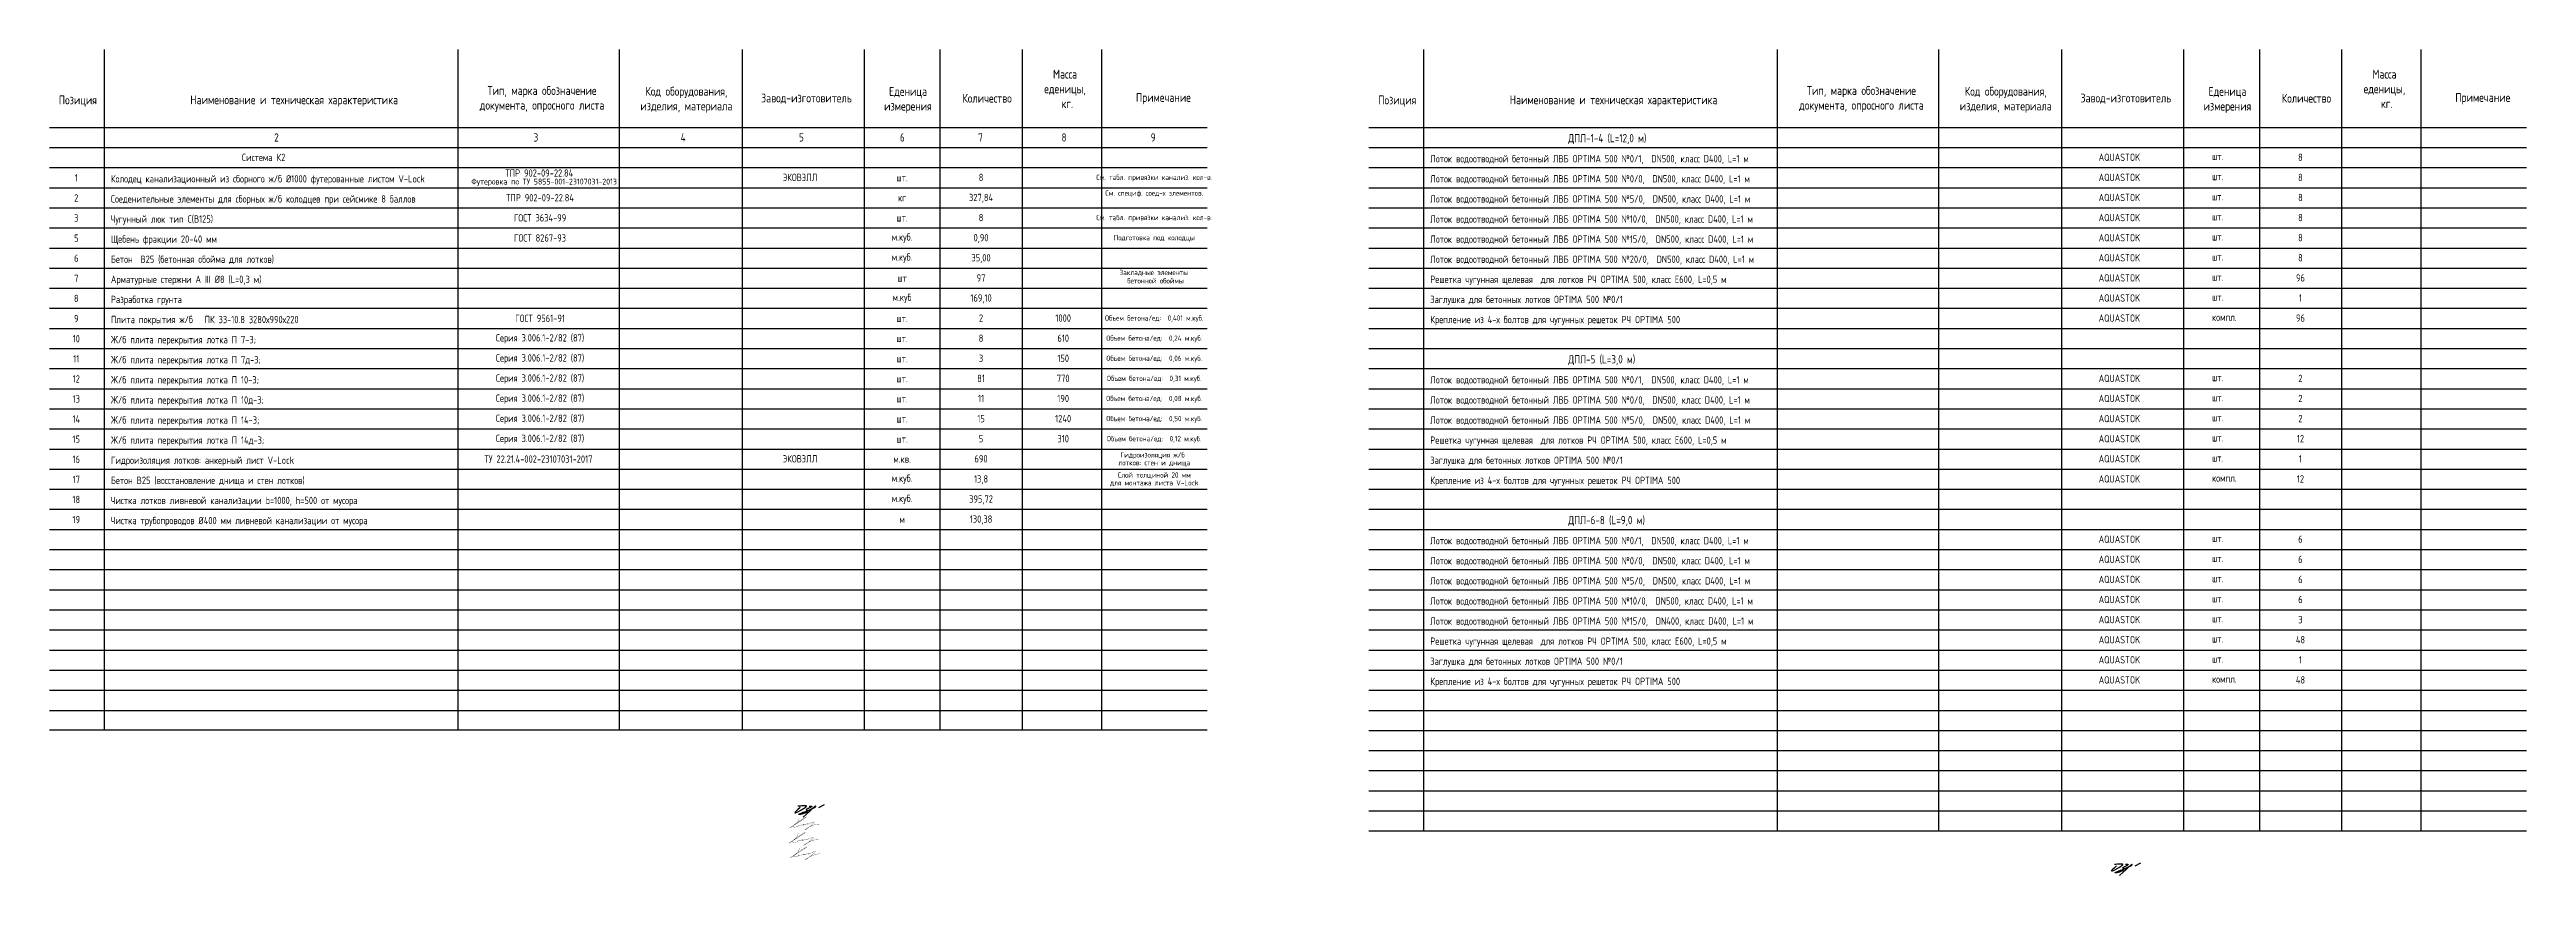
# Model space of a CAD drawing. Header units: millimetres. Extents: x 23457745 to 25202521, y 22218467 to 22861220.
# Drawn here: x 24384568 to 24469092, y 22745866 to 22774033 of the extents above; entities that cross this region are included whole.
import ezdxf
from ezdxf.enums import TextEntityAlignment as Align

# ---------------------------------------------------------------- set-up
doc = ezdxf.new("R2010")
doc.units = ezdxf.units.MM
doc.layers.add('подпись', color=7, linetype='Continuous', lineweight=25)
doc.styles.add('GOST 2.304', font='GOST_type.ttf')

msp = doc.modelspace()

# ---------------------------------------------------------------- texts
at = {"color": 7, "style": 'GOST 2.304'}
for s, height, p in [('2', 279.994, (24392235.244, 22770895.572)), ('3', 279.994, (24401085.531, 22770895.572)), ('4', 279.994, (24406105.449, 22770895.572)), ('5', 279.994, (24410143.422, 22770895.572)), ('6', 279.994, (24413588.561, 22770895.572)), ('7', 279.994, (24416258.479, 22770895.572)), ('8', 279.994, (24419102.509, 22770895.572)), ('9', 279.994, (24422145.457, 22770895.572)), ('ДПЛ-1-4 (L=12,0 м)', 279.99421, (24436392.387, 22770870.526)), ('Cистема К2 ', 250, (24391126.644, 22770229.933)), ('Лоток водоотводной бетонный ЛВБ OPTIMA 500 №0/1,  DN500, класс D400, L=1 м', 250, (24431684.925, 22770184.954)), ('шт.', 250, (24458360.843, 22770262.933)), ('Соеденительные элементы для сборных ж/б колодцев при сейсмике 8 баллов', 250, (24386661.249, 22768813.812)), ('Колодец канализационный из сборного ж/б %%C1000 футерованные листом V-Lock', 250, (24386661.249, 22769499.383)), ('Лоток водоотводной бетонный ЛВБ OPTIMA 500 №0/0,  DN500, класс D400, L=1 м', 250, (24431684.925, 22769499.383)), ('Лоток водоотводной бетонный ЛВБ OPTIMA 500 №5/0,  DN500, класс D400, L=1 м', 250, (24431684.925, 22768813.812)), ('шт.', 250, (24458360.843, 22769577.362)), ('шт.', 250, (24458360.843, 22768891.79)), ('Чугунный люк тип С(В125) ', 250, (24386661.249, 22768128.24)), ('Лоток водоотводной бетонный ЛВБ OPTIMA 500 №10/0,  DN500, класс D400, L=1 м', 250, (24431684.925, 22768128.24)), ('шт.', 250, (24458360.843, 22768206.219)), ('Щебень фракции 20-40 мм ', 250, (24386661.249, 22767442.669)), ('Лоток водоотводной бетонный ЛВБ OPTIMA 500 №15/0,  DN500, класс D400, L=1 м', 250, (24431684.925, 22767442.669)), ('шт.', 250, (24458360.843, 22767520.647)), ('Бетон  В25 (бетонная обойма для лотков)', 250, (24386661.249, 22766757.097)), ('Лоток водоотводной бетонный ЛВБ OPTIMA 500 №20/0,  DN500, класс D400, L=1 м', 250, (24431684.925, 22766757.097)), ('шт.', 250, (24458360.843, 22766835.076)), ('Арматурные стержни А III %%C8 (L=0,3 м)', 250, (24386661.249, 22766071.526)), ('Разработка грунта ', 250, (24386661.249, 22765385.955)), ('Заглушка для бетонных лотков OPTIMA 500 №0/1', 250, (24431684.925, 22765385.955)), ('Решетка чугунная щелевая  для лотков РЧ OPTIMA 500, класс E600, L=0,5 м', 250, (24431684.925, 22766071.526)), ('шт.', 250, (24458360.843, 22766149.504)), ('шт.', 250, (24458360.843, 22765463.933)), ('Плита покрытия ж/б   ПК 33-10.8 3280х990х220 ', 250, (24386661.249, 22764700.383)), ('Крепление из 4-х болтов для чугунных решеток РЧ OPTIMA 500', 250, (24431684.925, 22764700.383)), ('компл.', 250, (24458360.843, 22764778.362)), ('Ж/б плита перекрытия лотка П 7-3;', 250, (24386661.249, 22764014.812)), ('Ж/б плита перекрытия лотка П 7д-3;', 250, (24386661.249, 22763329.24)), ('ДПЛ-5 (L=3,0 м)', 279.99421, (24436392.387, 22763329.24)), ('Ж/б плита перекрытия лотка П 10-3;', 250, (24386661.249, 22762643.669)), ('Лоток водоотводной бетонный ЛВБ OPTIMA 500 №0/1,  DN500, класс D400, L=1 м', 250, (24431684.925, 22762643.669)), ('шт.', 250, (24458360.843, 22762721.647)), ('Ж/б плита перекрытия лотка П 10д-3;', 250, (24386661.249, 22761958.097)), ('Ж/б плита перекрытия лотка П 14-3;', 250, (24386661.249, 22761272.526)), ('Лоток водоотводной бетонный ЛВБ OPTIMA 500 №0/0,  DN500, класс D400, L=1 м', 250, (24431684.925, 22761958.097)), ('Лоток водоотводной бетонный ЛВБ OPTIMA 500 №5/0,  DN500, класс D400, L=1 м', 250, (24431684.925, 22761272.526)), ('шт.', 250, (24458360.843, 22762036.076)), ('шт.', 250, (24458360.843, 22761350.504)), ('Ж/б плита перекрытия лотка П 14д-3;', 250, (24386661.249, 22760586.955)), ('Решетка чугунная щелевая  для лотков РЧ OPTIMA 500, класс E600, L=0,5 м', 250, (24431684.925, 22760586.955)), ('шт.', 250, (24458360.843, 22760664.933)), ('Гидроизоляция лотков: анкерный лист V-Lock', 250, (24386661.249, 22759901.383)), ('Заглушка для бетонных лотков OPTIMA 500 №0/1', 250, (24431684.925, 22759901.383)), ('шт.', 250, (24458360.843, 22759979.362)), ('Бетон B25 (восстановление днища и стен лотков)', 250, (24386661.249, 22759215.812)), ('Крепление из 4-х болтов для чугунных решеток РЧ OPTIMA 500', 250, (24431684.925, 22759215.812)), ('компл.', 250, (24458360.843, 22759293.79)), ('Чистка лотков ливневой канализации b=1000, h=500 от мусора', 250, (24386661.249, 22758530.24)), ('Чистка трубопроводов %%C400 мм ливневой канализации от мусора', 250, (24386661.249, 22757844.669)), ('ДПЛ-6-8 (L=9,0 м)', 279.99421, (24436392.387, 22757844.669)), ('Лоток водоотводной бетонный ЛВБ OPTIMA 500 №0/1,  DN500, класс D400, L=1 м', 250, (24431684.925, 22757159.097)), ('шт.', 250, (24458360.843, 22757237.076)), ('Лоток водоотводной бетонный ЛВБ OPTIMA 500 №0/0,  DN500, класс D400, L=1 м', 250, (24431684.925, 22756473.526)), ('шт.', 250, (24458360.843, 22756551.505)), ('Лоток водоотводной бетонный ЛВБ OPTIMA 500 №5/0,  DN500, класс D400, L=1 м', 250, (24431684.925, 22755787.955)), ('шт.', 250, (24458360.843, 22755865.933)), ('Лоток водоотводной бетонный ЛВБ OPTIMA 500 №10/0,  DN500, класс D400, L=1 м', 250, (24431684.925, 22755102.383)), ('Лоток водоотводной бетонный ЛВБ OPTIMA 500 №15/0,  DN400, класс D400, L=1 м', 250, (24431684.925, 22754416.812)), ('шт.', 250, (24458360.843, 22755180.362)), ('шт.', 250, (24458360.843, 22754494.79)), ('Решетка чугунная щелевая  для лотков РЧ OPTIMA 500, класс Е600, L=0,5 м', 250, (24431684.925, 22753731.24)), ('шт.', 250, (24458360.843, 22753809.219)), ('Заглушка для бетонных лотков OPTIMA 500 №0/1', 250, (24431684.925, 22753045.669)), ('шт.', 250, (24458360.843, 22753123.647)), ('Крепление из 4-х болтов для чугунных решеток РЧ OPTIMA 500', 250, (24431684.925, 22752360.097)), ('компл.', 250, (24458360.843, 22752438.076))]:
    msp.add_text(s, height=height, dxfattribs=at).set_placement(p)
for s, p in [('ТПР 902-09-22.84', (24401281.773, 22769821.384)), ('ТПР 902-09-22.84', (24401305.573, 22768979.184)), ('шт.', (24413660.74, 22769664.16)), ('кг', (24413660.74, 22768978.589)), ('ГОСТ 3634-99', (24401305.573, 22768293.613)), ('шт.', (24413660.74, 22768293.017)), ('ГОСТ 8267-93', (24401305.573, 22767608.041)), ('м.куб.', (24413660.74, 22767607.446)), ('м.куб.', (24413660.74, 22766921.874)), ('м.куб', (24413660.74, 22765550.731)), ('шт', (24413660.74, 22766236.303)), ('ГОСТ 9561-91', (24401305.573, 22764865.756)), ('шт.', (24413660.74, 22764865.16)), ('Серия 3.006.1-2/82 (87)', (24401305.573, 22764180.184)), ('шт.', (24413660.74, 22764179.589)), ('Серия 3.006.1-2/82 (87)', (24401305.573, 22763494.613)), ('шт.', (24413660.74, 22763494.017)), ('Серия 3.006.1-2/82 (87)', (24401305.573, 22762809.041)), ('Серия 3.006.1-2/82 (87)', (24401305.573, 22762123.47)), ('шт.', (24413660.74, 22762808.446)), ('Серия 3.006.1-2/82 (87)', (24401305.573, 22761437.898)), ('шт.', (24413660.74, 22762122.874)), ('шт.', (24413660.74, 22761437.303)), ('Серия 3.006.1-2/82 (87)', (24401305.573, 22760752.327)), ('шт.', (24413660.74, 22760751.731)), ('м.кв.', (24413660.74, 22760066.16)), ('м.куб.', (24413660.74, 22759380.589)), ('м.куб.', (24413660.74, 22758695.017)), ('м', (24413660.74, 22758009.446))]:
    msp.add_text(s, height=250, dxfattribs=at).set_placement(p, align=Align.MIDDLE)
for s, height, p in [('AQUASTOK', 250, (24455201.676, 22770359.035)), ('8', 250, (24461378.904, 22770359.035)), ('2', 250, (24385480.882, 22768972.239)), ('1', 250, (24385480.882, 22769657.811)), ('ЭКОВЭЛЛ', 250, (24410178, 22769673.464)), ('327,84', 250, (24416355.229, 22768987.893)), ('8', 250, (24416355.229, 22769673.464)), ('См. табл. привязки канализ. кол-в.', 180, (24422265.61, 22769674.864)), ('См. специф. соед-х элементов.', 180, (24422265.61, 22769139.292)), ('AQUASTOK', 250, (24455201.676, 22769673.464)), ('AQUASTOK', 250, (24455201.676, 22768987.893)), ('8', 250, (24461378.904, 22769673.464)), ('8', 250, (24461378.904, 22768987.893)), ('3', 250, (24385480.882, 22768286.668)), ('8', 250, (24416355.229, 22768302.321)), ('См. табл. привязки канализ. кол-в.', 180, (24422265.61, 22768303.721)), ('AQUASTOK', 250, (24455201.676, 22768302.321)), ('8', 250, (24461378.904, 22768302.321)), ('5', 250, (24385480.882, 22767601.097)), ('0,90', 250, (24416355.229, 22767616.75)), ('Подготовка под колодцы', 180, (24422265.61, 22767618.149)), ('AQUASTOK', 250, (24455201.676, 22767616.75)), ('8', 250, (24461378.904, 22767616.75)), ('6', 250, (24385480.882, 22766915.525)), ('35,00', 250, (24416355.229, 22766931.178)), ('Закладные элементы ', 180, (24422309.249, 22766430.904)), ('AQUASTOK', 250, (24455201.676, 22766931.178)), ('8', 250, (24461378.904, 22766931.178)), ('7', 250, (24385480.882, 22766229.954)), ('8', 250, (24385480.882, 22765544.382)), ('169,10', 250, (24416355.229, 22765560.035)), ('97', 250, (24416355.229, 22766245.607)), ('бетонной обоймы', 180, (24422309.249, 22766148.019)), ('AQUASTOK', 250, (24455201.676, 22766245.607)), ('AQUASTOK', 250, (24455201.676, 22765560.035)), ('96', 250, (24461378.904, 22766245.607)), ('1', 250, (24461378.904, 22765560.035)), ('9', 250, (24385480.882, 22764858.811)), ('2', 250, (24416355.229, 22764874.464)), ('1000', 250, (24419157.952, 22764874.464)), ('Объем бетона/ед:  0,401 м.куб.', 180, (24422265.61, 22764875.864)), ('AQUASTOK', 250, (24455201.676, 22764874.464)), ('96', 250, (24461378.904, 22764874.464)), ('10', 250, (24385480.882, 22764173.239)), ('8', 250, (24416355.229, 22764188.893)), ('610', 250, (24419157.952, 22764188.893)), ('Объем бетона/ед:  0,24 м.куб.', 180, (24422265.61, 22764190.292)), ('11', 250, (24385480.882, 22763487.668)), ('3', 250, (24416355.229, 22763503.321)), ('150', 250, (24419157.952, 22763503.321)), ('Объем бетона/ед:  0,06 м.куб.', 180, (24422265.61, 22763504.721)), ('13', 250, (24385480.882, 22762116.525)), ('12', 250, (24385480.882, 22762802.097)), ('81', 250, (24416355.229, 22762817.75)), ('11', 250, (24416355.229, 22762132.178)), ('770', 250, (24419157.952, 22762817.75)), ('190', 250, (24419157.952, 22762132.178)), ('Объем бетона/ед:  0,31 м.куб.', 180, (24422265.61, 22762819.149)), ('AQUASTOK', 250, (24455201.676, 22762817.75)), ('AQUASTOK', 250, (24455201.676, 22762132.178)), ('2', 250, (24461378.904, 22762817.75)), ('2', 250, (24461378.904, 22762132.178)), ('14', 250, (24385480.882, 22761430.954)), ('15', 250, (24416355.229, 22761446.607)), ('1240', 250, (24419157.952, 22761446.607)), ('Объем бетона/ед:  0,08 м.куб.', 180, (24422265.61, 22762133.578)), ('Объем бетона/ед:  0,50 м.куб.', 180, (24422265.61, 22761448.007)), ('AQUASTOK', 250, (24455201.676, 22761446.607)), ('2', 250, (24461378.904, 22761446.607)), ('15', 250, (24385480.882, 22760745.382)), ('5', 250, (24416355.229, 22760761.035)), ('310', 250, (24419157.952, 22760761.035)), ('Объем бетона/ед:  0,12 м.куб.', 180, (24422265.61, 22760762.435)), ('AQUASTOK', 250, (24455201.676, 22760761.035)), ('12', 250, (24461378.904, 22760761.035)), ('16', 250, (24385480.882, 22760059.811)), ('ЭКОВЭЛЛ', 250, (24410178, 22760075.464)), ('690', 250, (24416355.229, 22760075.464)), ('лотков: стен и днища', 180, (24422265.61, 22759941.75)), ('Гидроизоляция ж/б ', 180, (24422265.61, 22760208.584)), ('AQUASTOK', 250, (24455201.676, 22760075.464)), ('1', 250, (24461378.904, 22760075.464)), ('17', 250, (24385480.882, 22759374.239)), ('13,8', 250, (24416355.229, 22759389.893)), ('для монтажа листа V-Lock', 180, (24422265.61, 22759256.178)), ('Слой толщиной 20 мм', 180, (24422265.61, 22759523.012)), ('AQUASTOK', 250, (24455201.676, 22759389.893)), ('12', 250, (24461378.904, 22759389.893)), ('18', 250, (24385480.882, 22758688.668)), ('19', 250, (24385480.882, 22758003.097)), ('395,72', 250, (24416355.229, 22758704.321)), ('130,38', 250, (24416355.229, 22758018.75)), ('AQUASTOK', 250, (24455201.676, 22757333.178)), ('6', 250, (24461378.904, 22757333.178)), ('AQUASTOK', 250, (24455201.676, 22756647.607)), ('6', 250, (24461378.904, 22756647.607)), ('AQUASTOK', 250, (24455201.676, 22755962.035)), ('6', 250, (24461378.904, 22755962.035)), ('AQUASTOK', 250, (24455201.676, 22755276.464)), ('AQUASTOK', 250, (24455201.676, 22754590.893)), ('3', 250, (24461378.904, 22754590.893)), ('6', 250, (24461378.904, 22755276.464)), ('AQUASTOK', 250, (24455201.676, 22753905.321)), ('48', 250, (24461378.904, 22753905.321)), ('AQUASTOK', 250, (24455201.676, 22753219.75)), ('1', 250, (24461378.904, 22753219.75)), ('AQUASTOK', 250, (24455201.676, 22752534.178)), ('48', 250, (24461378.904, 22752534.178))]:
    msp.add_text(s, height=height, dxfattribs=at).set_placement(p, align=Align.MIDDLE_CENTER)
at = {"color": 0, "attachment_point": 2, "style": 'GOST 2.304'}
for s, insert, char_height, width in [('Масса \\Pеденицы,\\P кг.', (24419222.307, 22773344.601), 300.965, 2854.50693), ('Масса \\Pеденицы,\\P кг.', (24464245.983, 22773344.601), 300.965, 2854.50693), ('Позиция', (24385534.538, 22772464.342), 300.965, 1860.9496), ('Наименование и техническая характеристика ', (24392916.982, 22772469.382), 300.96497, 9313.30242), ('Тип, марка обозначение \\Pдокумента, опросного листа', (24401374.819, 22772785.798), 300.96497, 5505.9244), ('Код оборудования, изделия, материала', (24406300.051, 22772760.123), 300.96497, 3970.04609), ('Завод-изготовитель', (24410398.667, 22772531.815), 300.96497, 2854.50693), ('Еденица измерения', (24413862.281, 22772755.509), 300.96497, 2854.50693), ('Количество', (24416558.92, 22772523.646), 300.965, 2854.50693), ('Примечание', (24422577.956, 22772549.416), 300.965, 2854.50693), ('Позиция', (24430558.214, 22772464.342), 300.965, 1860.9496), ('Наименование и техническая характеристика ', (24437940.657, 22772469.382), 300.96497, 9313.30242), ('Тип, марка обозначение \\Pдокумента, опросного листа', (24446398.495, 22772785.798), 300.96497, 5505.9244), ('Код оборудования, изделия, материала', (24451323.727, 22772760.123), 300.96497, 3970.04609), ('Завод-изготовитель', (24455422.343, 22772531.815), 300.96497, 2854.50693), ('Еденица измерения', (24458885.956, 22772755.509), 300.96497, 2854.50693), ('Количество', (24461582.596, 22772523.646), 300.965, 2854.50693), ('Примечание', (24467601.632, 22772549.416), 300.965, 2854.50693)]:
    msp.add_mtext(s, dxfattribs=dict(at, insert=insert, char_height=char_height, width=width))
at = {"width": 5873.34123, "style": 'GOST 2.304'}
for s, insert, char_height, attachment_point in [('Футеровка по ТУ 5855-001-23107031-2013', (24398959.075, 22769630.005), 200, 1), ('ТУ 22.21.4-002-23107031-2017', (24401252.67, 22760066.175), 250, 5)]:
    msp.add_mtext(s, dxfattribs=dict(at, insert=insert, char_height=char_height, attachment_point=attachment_point))

# ---------------------------------------------------------------- blocks, each defined once
blk = doc.blocks.new('Косов')
at = {"layer": 'подпись', "color": 5, "lineweight": 30, "const_width": 0.0751}
blk.add_lwpolyline([(0, 0), (-0.07, -0.19), (-0.14, -0.36), (-0.2, -0.51), (-0.26, -0.65), (-0.31, -0.77), (-0.36, -0.87), (-0.41, -0.97), (-0.46, -1.07), (-0.51, -1.16), (-0.56, -1.26), (-0.62, -1.35), (-0.69, -1.44), (-0.76, -1.54), (-0.85, -1.64), (-0.96, -1.74), (-1.09, -1.84), (-1.23, -1.95), (-1.39, -2.06), (-1.57, -2.18), (-1.75, -2.3), (-1.94, -2.42), (-2.13, -2.54), (-2.32, -2.66), (-2.5, -2.78), (-2.67, -2.89), (-2.82, -2.99), (-2.91, -3.07), (-2.94, -3.1), (-2.89, -3.08), (-2.73, -2.99), (-2.46, -2.82), (-2.05, -2.56), (-1.49, -2.2), (-0.83, -1.77), (-0.12, -1.3), (0.58, -0.83), (1.23, -0.4), (1.76, -0.03), (2.13, 0.23), (2.28, 0.36), (2.17, 0.32), (1.85, 0.15), (1.36, -0.14), (0.77, -0.5), (0.14, -0.91), (-0.49, -1.33), (-1.05, -1.73), (-1.5, -2.08), (-1.78, -2.36), (-1.91, -2.57), (-1.92, -2.71), (-1.83, -2.8), (-1.67, -2.85), (-1.46, -2.86), (-1.24, -2.84), (-1.02, -2.81), (-0.84, -2.77), (-0.68, -2.72), (-0.56, -2.67), (-0.46, -2.61), (-0.38, -2.56), (-0.33, -2.5), (-0.29, -2.46), (-0.26, -2.42), (-0.24, -2.38), (-0.23, -2.36), (-0.23, -2.35), (-0.23, -2.34), (-0.24, -2.34), (-0.24, -2.35), (-0.24, -2.36), (-0.25, -2.39), (-0.24, -2.42), (-0.24, -2.46), (-0.23, -2.49), (-0.22, -2.53), (-0.21, -2.56), (-0.2, -2.58), (-0.2, -2.59), (-0.2, -2.59), (-0.2, -2.57), (-0.21, -2.53), (-0.23, -2.49), (-0.24, -2.45), (-0.26, -2.4), (-0.27, -2.36), (-0.29, -2.33), (-0.29, -2.31), (-0.3, -2.31), (-0.29, -2.32), (-0.27, -2.34), (-0.23, -2.36), (-0.17, -2.38), (-0.08, -2.39), (0.03, -2.39), (0.18, -2.36), (0.37, -2.32), (0.58, -2.25), (0.8, -2.18), (1.01, -2.1), (1.21, -2.03), (1.38, -1.97), (1.51, -1.93), (1.58, -1.91), (1.58, -1.93), (1.53, -1.97), (1.45, -2.03), (1.36, -2.09), (1.27, -2.16), (1.21, -2.21), (1.18, -2.25), (1.23, -2.25), (1.34, -2.22), (1.52, -2.17), (1.74, -2.09), (1.98, -2.01), (2.23, -1.93), (2.45, -1.85), (2.64, -1.79), (2.77, -1.76), (2.83, -1.77), (2.83, -1.8), (2.8, -1.84), (2.75, -1.89), (2.71, -1.93), (2.7, -1.96), (2.73, -1.96), (2.83, -1.93), (3.02, -1.85), (3.27, -1.74), (3.56, -1.61), (3.88, -1.47), (4.2, -1.34), (4.49, -1.22), (4.73, -1.14), (4.9, -1.11), (4.99, -1.13), (4.99, -1.2), (4.93, -1.31), (4.8, -1.46), (4.63, -1.64), (4.41, -1.84), (4.17, -2.05), (3.92, -2.27), (3.65, -2.48), (3.39, -2.69), (3.13, -2.89), (2.88, -3.07), (2.64, -3.24), (2.43, -3.39), (2.23, -3.52), (2.07, -3.62), (1.94, -3.7), (1.84, -3.75), (1.79, -3.76), (1.79, -3.74), (1.85, -3.69), (1.97, -3.6), (2.16, -3.47), (2.42, -3.31), (2.75, -3.1), (3.16, -2.87), (3.62, -2.63), (4.14, -2.4), (4.7, -2.19), (5.28, -2.03), (5.89, -1.92), (6.5, -1.88)], dxfattribs=at)
blk = doc.blocks.new('Драничников')
at = {"layer": 'подпись', "color": 5, "lineweight": 30}
for points in [[(1.86, 1.95), (0.94, 1.14), (0.35, 0.58), (0.02, 0.22), (-0.09, 0.03), (-0.03, -0.03), (0.15, 0.02), (0.41, 0.12), (0.7, 0.26), (0.97, 0.39), (1.23, 0.51), (1.47, 0.63), (1.69, 0.74), (1.89, 0.84), (2.08, 0.94), (2.27, 1.04), (2.44, 1.13), (2.6, 1.22), (2.76, 1.31), (2.9, 1.39), (3.04, 1.48), (3.17, 1.56), (3.3, 1.64), (3.42, 1.71), (3.53, 1.78), (3.63, 1.86), (3.73, 1.92), (3.82, 1.99), (3.9, 2.05), (3.98, 2.11), (4.04, 2.17), (4.1, 2.22), (4.15, 2.26), (4.18, 2.3), (4.21, 2.34), (4.23, 2.37), (4.24, 2.4), (4.25, 2.42), (4.25, 2.45), (4.26, 2.47), (4.26, 2.49), (4.26, 2.51), (4.26, 2.53), (4.25, 2.55), (4.25, 2.56), (4.24, 2.58), (4.23, 2.59), (4.22, 2.6), (4.2, 2.61), (4.18, 2.62), (4.14, 2.62), (4.1, 2.63), (4.05, 2.63), (3.99, 2.63), (3.91, 2.63), (3.82, 2.63), (3.7, 2.63), (3.57, 2.63), (3.4, 2.63), (3.19, 2.63), (2.92, 2.61), (2.59, 2.59), (2.18, 2.56), (1.68, 2.52), (1.07, 2.47)], [(5.3, 2.57), (5.53, 2.57), (5.71, 2.57), (5.85, 2.57), (5.97, 2.56), (6.05, 2.56), (6.12, 2.56), (6.17, 2.55), (6.2, 2.55), (6.23, 2.54), (6.25, 2.53), (6.26, 2.52), (6.27, 2.5), (6.28, 2.49), (6.28, 2.47), (6.28, 2.45), (6.28, 2.44), (6.28, 2.41), (6.28, 2.39), (6.26, 2.36), (6.24, 2.33), (6.2, 2.29), (6.13, 2.24), (6.04, 2.18), (5.92, 2.12), (5.77, 2.04), (5.6, 1.95), (5.4, 1.85), (5.2, 1.75), (5.01, 1.66), (4.82, 1.56), (4.65, 1.47), (4.5, 1.4), (4.39, 1.33), (4.31, 1.28), (4.26, 1.24), (4.23, 1.2), (4.22, 1.17), (4.23, 1.15), (4.24, 1.13), (4.26, 1.11), (4.29, 1.1), (4.31, 1.08), (4.34, 1.06), (4.36, 1.04), (4.39, 1.02), (4.41, 1), (4.44, 0.97), (4.46, 0.94), (4.49, 0.9), (4.51, 0.86), (4.52, 0.81), (4.53, 0.76), (4.54, 0.71), (4.54, 0.66), (4.53, 0.6), (4.51, 0.54), (4.48, 0.48), (4.45, 0.41), (4.4, 0.35), (4.34, 0.29), (4.26, 0.22), (4.18, 0.15), (4.08, 0.09), (3.97, 0.03), (3.85, -0.04), (3.72, -0.1), (3.57, -0.16), (3.42, -0.22), (3.27, -0.28), (3.11, -0.33), (2.96, -0.38), (2.81, -0.43), (2.66, -0.47), (2.52, -0.51), (2.39, -0.54), (2.26, -0.58), (2.15, -0.6), (2.04, -0.63), (1.94, -0.65), (1.85, -0.66), (1.77, -0.68), (1.69, -0.69), (1.63, -0.69), (1.58, -0.7), (1.53, -0.7), (1.49, -0.69), (1.46, -0.69), (1.43, -0.68), (1.41, -0.67), (1.39, -0.67), (1.38, -0.65), (1.38, -0.64), (1.38, -0.63), (1.38, -0.61), (1.39, -0.59), (1.41, -0.57), (1.42, -0.55), (1.45, -0.53), (1.49, -0.5), (1.55, -0.47), (1.63, -0.43), (1.73, -0.38), (1.87, -0.32), (2.05, -0.24), (2.26, -0.16), (2.51, -0.06), (2.79, 0.05), (3.08, 0.16), (3.38, 0.28), (3.68, 0.39), (3.98, 0.51), (4.26, 0.62), (4.53, 0.72), (4.77, 0.82), (4.99, 0.91), (5.2, 1), (5.39, 1.08), (5.57, 1.16), (5.74, 1.24), (5.9, 1.31), (6.06, 1.38), (6.2, 1.44), (6.35, 1.51), (6.48, 1.57), (6.61, 1.63), (6.74, 1.7), (6.86, 1.75), (6.97, 1.81), (7.08, 1.87), (7.19, 1.93), (7.28, 1.98), (7.38, 2.04), (7.46, 2.09), (7.54, 2.14), (7.62, 2.18), (7.68, 2.23), (7.74, 2.27), (7.79, 2.3), (7.83, 2.33), (7.86, 2.36), (7.88, 2.39), (7.89, 2.41), (7.9, 2.43), (7.89, 2.44), (7.88, 2.46), (7.86, 2.46), (7.83, 2.46), (7.79, 2.46), (7.75, 2.45), (7.7, 2.43), (7.64, 2.41), (7.57, 2.37), (7.5, 2.32), (7.37, 2.21), (7.15, 2.02), (6.78, 1.7), (6.24, 1.21), (5.46, 0.51), (4.41, -0.44), (3.03, -1.67)], [(8.98, 1.97), (11.17, 3.08)]]:
    blk.add_lwpolyline(points, dxfattribs=at)

# ---------------------------------------------------------------- linework, layer by layer
at = {"ltscale": 2}
for p, q in [((24386429.105, 22774032.657), (24386429.105, 22750832.657)), ((24398504.15, 22774032.657), (24398504.15, 22750832.657)), ((24404001.189, 22774032.657), (24404001.189, 22750832.657)), ((24408201.528, 22774032.657), (24408201.528, 22750832.657)), ((24412367.838, 22774032.657), (24412367.838, 22750832.657)), ((24414953.904, 22774032.657), (24414953.904, 22750832.657)), ((24417756.627, 22774032.657), (24417756.627, 22750832.657)), ((24420471.934, 22750832.657), (24420471.934, 22774032.657)), ((24384568.155, 22771378.103), (24424068.155, 22771378.103)), ((24384568.155, 22770692.532), (24424068.155, 22770692.532)), ((24429591.831, 22771378.103), (24469091.831, 22771378.103)), ((24429591.831, 22770692.532), (24469091.831, 22770692.532)), ((24384568.155, 22770006.961), (24424068.155, 22770006.961)), ((24429591.831, 22770006.961), (24469091.831, 22770006.961)), ((24384568.155, 22769321.389), (24424068.155, 22769321.389)), ((24429591.831, 22769321.389), (24469091.831, 22769321.389)), ((24384568.155, 22768635.818), (24424068.155, 22768635.818)), ((24429591.831, 22768635.818), (24469091.831, 22768635.818)), ((24429591.831, 22768635.818), (24469091.831, 22768635.818)), ((24384568.155, 22767950.246), (24424068.155, 22767950.246)), ((24384568.155, 22767950.246), (24424068.155, 22767950.246)), ((24429591.831, 22767950.246), (24469091.831, 22767950.246)), ((24429591.831, 22767950.246), (24469091.831, 22767950.246)), ((24384568.155, 22767264.675), (24424068.155, 22767264.675)), ((24384568.155, 22767264.675), (24424068.155, 22767264.675)), ((24384568.155, 22766579.103), (24424068.155, 22766579.103)), ((24384568.155, 22766579.103), (24424068.155, 22766579.103)), ((24429591.831, 22767264.675), (24469091.831, 22767264.675)), ((24429591.831, 22766579.103), (24469091.831, 22766579.103)), ((24384568.155, 22765893.532), (24424068.155, 22765893.532)), ((24429591.831, 22765893.532), (24469091.831, 22765893.532)), ((24384568.155, 22765207.961), (24424068.155, 22765207.961)), ((24429591.831, 22765207.961), (24469091.831, 22765207.961)), ((24384568.155, 22764522.389), (24424068.155, 22764522.389)), ((24429591.831, 22764522.389), (24469091.831, 22764522.389)), ((24384568.155, 22763836.818), (24424068.155, 22763836.818)), ((24384568.155, 22763151.246), (24424068.155, 22763151.246)), ((24429591.831, 22763836.818), (24467345.938, 22763836.818)), ((24429591.831, 22763836.818), (24469091.831, 22763836.818)), ((24429591.831, 22763151.246), (24467345.938, 22763151.246)), ((24429591.831, 22763151.246), (24469091.831, 22763151.246)), ((24384568.155, 22762465.675), (24424068.155, 22762465.675)), ((24429591.831, 22762465.675), (24469091.831, 22762465.675)), ((24384568.155, 22761780.103), (24424068.155, 22761780.103)), ((24429591.831, 22761780.103), (24469091.831, 22761780.103)), ((24384568.155, 22761094.532), (24424068.155, 22761094.532)), ((24429591.831, 22761094.532), (24469091.831, 22761094.532)), ((24384568.155, 22760408.961), (24424068.155, 22760408.961)), ((24384568.155, 22759723.389), (24424068.155, 22759723.389)), ((24429591.831, 22760408.961), (24469091.831, 22760408.961)), ((24429591.831, 22759723.389), (24469091.831, 22759723.389)), ((24384568.155, 22759037.818), (24424068.155, 22759037.818)), ((24429591.831, 22759037.818), (24469091.831, 22759037.818)), ((24384568.155, 22758352.246), (24424068.155, 22758352.246)), ((24429591.831, 22758352.246), (24469091.831, 22758352.246)), ((24384568.155, 22757666.675), (24424068.155, 22757666.675)), ((24429591.831, 22757666.675), (24469091.831, 22757666.675)), ((24384568.155, 22756981.103), (24424068.155, 22756981.103)), ((24429591.831, 22756981.103), (24469091.831, 22756981.103)), ((24384568.155, 22756295.532), (24424068.155, 22756295.532)), ((24384568.155, 22755609.961), (24424068.155, 22755609.961)), ((24429591.831, 22756295.532), (24469091.831, 22756295.532)), ((24429591.831, 22755609.961), (24469091.831, 22755609.961)), ((24384568.155, 22754924.389), (24424068.155, 22754924.389)), ((24429591.831, 22754924.389), (24469091.831, 22754924.389)), ((24384568.155, 22754238.818), (24424068.155, 22754238.818)), ((24429591.831, 22754238.818), (24469091.831, 22754238.818)), ((24384568.155, 22753553.246), (24424068.155, 22753553.246)), ((24429591.831, 22753553.246), (24469091.831, 22753553.246)), ((24384568.155, 22752867.675), (24424068.155, 22752867.675)), ((24384568.155, 22752182.103), (24424068.155, 22752182.103)), ((24429591.831, 22752867.675), (24469091.831, 22752867.675)), ((24429591.831, 22752182.103), (24469091.831, 22752182.103)), ((24384568.155, 22751496.532), (24424068.155, 22751496.532)), ((24429591.831, 22751496.532), (24469091.831, 22751496.532)), ((24384568.155, 22750832.657), (24424068.155, 22750832.657)), ((24429591.831, 22750810.961), (24469091.831, 22750810.961)), ((24429591.831, 22750125.389), (24469091.831, 22750125.389)), ((24429591.831, 22749439.818), (24469091.831, 22749439.818)), ((24429591.831, 22748754.246), (24469091.831, 22748754.246)), ((24429591.831, 22748068.675), (24469091.831, 22748068.675))]:
    msp.add_line(p, q, dxfattribs=at)
at = {"lineweight": 30, "ltscale": 2}
for p, q in [((24431452.781, 22774032.657), (24431452.781, 22747383.103)), ((24443527.826, 22774032.657), (24443527.826, 22747383.103)), ((24449024.865, 22774032.657), (24449024.865, 22747383.103)), ((24453225.203, 22774032.657), (24453225.203, 22747383.103)), ((24457391.513, 22774032.657), (24457391.513, 22747383.103)), ((24459977.579, 22774032.657), (24459977.579, 22747383.103)), ((24462780.303, 22774032.657), (24462780.303, 22747383.103)), ((24465495.61, 22747383.103), (24465495.61, 22774032.657)), ((24429591.831, 22771378.103), (24469091.831, 22771378.103)), ((24429591.831, 22747383.103), (24469091.831, 22747383.103))]:
    msp.add_line(p, q, dxfattribs=at)

# ---------------------------------------------------------------- block references
at = {"color": 1, "xscale": 106.48, "yscale": 106.48, "zscale": 106.48}
for p in [(24410145.722, 22747818.483), (24410117.189, 22747295.823), (24410164.744, 22746801.589)]:
    msp.add_blockref('Косов', p, dxfattribs=at)
at = {"layer": 'подпись', "color": 1, "ltscale": 100, "xscale": 89.60000000000001, "yscale": 89.60000000000001, "zscale": 89.60000000000001}
for p in [(24410012.886, 22748003.746), (24454934.424, 22746015.864)]:
    msp.add_blockref('Драничников', p, dxfattribs=at)

msp.set_redraw_order([(e.dxf.handle, doc.entitydb.next_handle()) for e in msp.query("TEXT MTEXT ATTDEF DIMENSION ARC_DIMENSION")])  # texts and dimensions are drawn at this point

doc.saveas('drawing.dxf')
